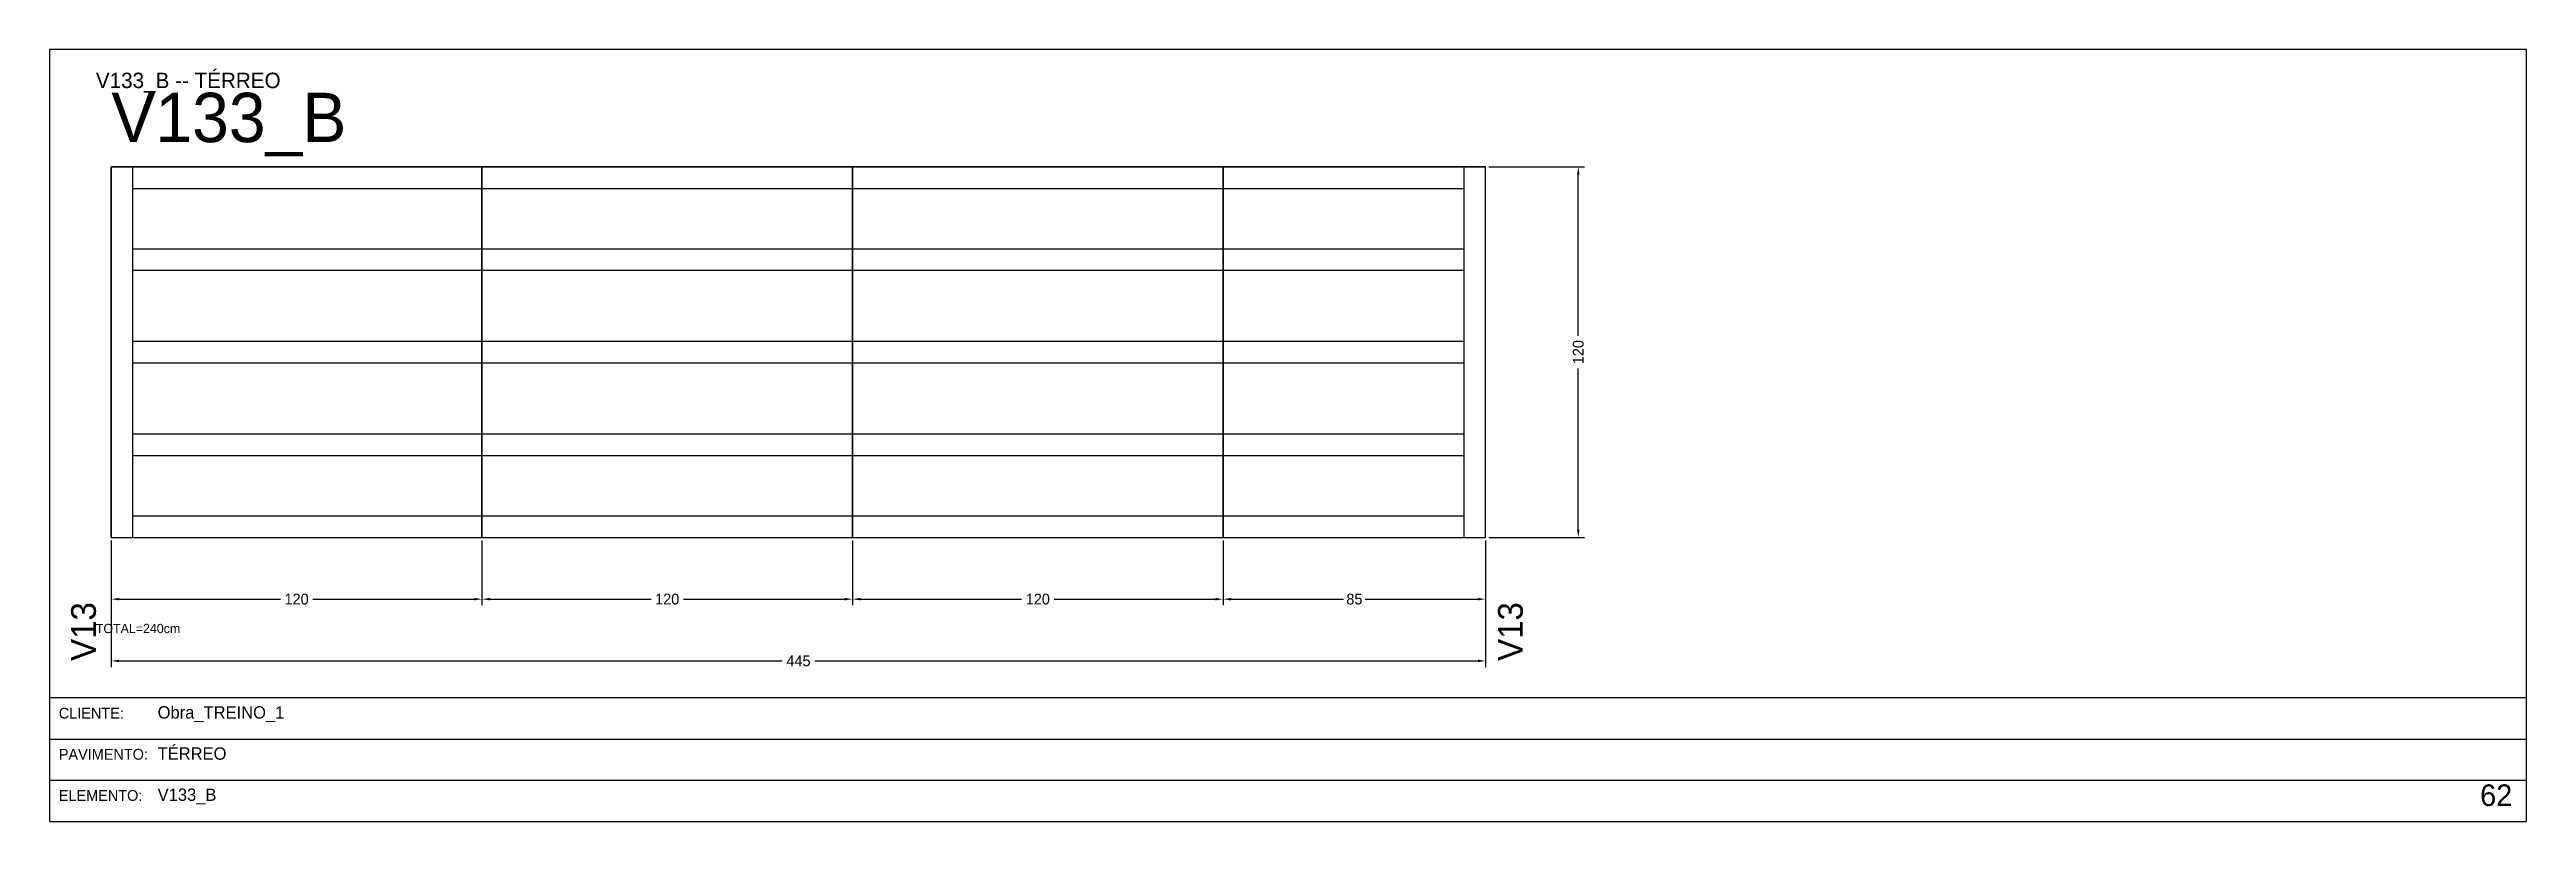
# Model space of a CAD drawing. Header units: metres. Extents: x 0 to 3268, y -4496 to 124.
# Drawn here: x 822 to 1624, y -4256 to -4006 of the extents above; entities that cross this region are included whole.
import ezdxf

# ---------------------------------------------------------------- set-up
doc = ezdxf.new("R2010")
doc.units = ezdxf.units.M
for name, color, linetype in [('5', 5, 'Continuous'), ('BORDA_CELULA', 9, 'Continuous'), ('CARIMBO', 9, 'Continuous'), ('COTA', 241, 'Continuous'), ('NOMENCLATURA', 7, 'Continuous'), ('Painéis', 200, 'Continuous'), ('SARR_2.2x7', 40, 'Continuous')]:
    doc.layers.add(name, color=color, linetype=linetype)
doc.dimstyles.new('COTA', dxfattribs={"dimtxt": 3.5, "dimasz": 2.5, "dimexe": 2, "dimexo": 1, "dimgap": 0.9, "dimtad": 1, "dimdec": 0, "dimrnd": 1, "dimcen": 2.5, "dimclrd": 4, "dimclre": 4, "dimclrt": 4, "dimazin": 3, "dimtfac": 1, "dimtmove": 0, "dimatfit": 3})

msp = doc.modelspace()

# ---------------------------------------------------------------- texts
at = {"layer": '5'}
for p in [(837, -4204), (1299, -4204)]:
    msp.add_text('V13', height=8, rotation=90, dxfattribs=at).set_placement(p)
at = {"layer": 'CARIMBO', "color": 2}
for s, p in [('Obra_TREINO_1', (857, -4222.67)), ('TÉRREO', (857, -4236)), ('V133_B', (857, -4249.33))]:
    msp.add_text(s, height=4, dxfattribs=at).set_placement(p)
at = {"layer": 'CARIMBO', "color": 9}
for s, p in [('CLIENTE:', (825, -4222.67)), ('PAVIMENTO:', (825, -4236)), ('ELEMENTO:', (825, -4249.33))]:
    msp.add_text(s, height=3.5, dxfattribs=at).set_placement(p)
at = {"layer": 'CARIMBO', "color": 3}
msp.add_text('62', height=7, dxfattribs=at).set_placement((1609, -4251))
at = {"layer": 'COTA'}
msp.add_text('TOTAL=240cm', height=3, dxfattribs=at).set_placement((837, -4195))
at = {"layer": 'NOMENCLATURA'}
for s, height, p in [('V133_B -- TÉRREO', 5, (837, -4018.5)), ('V133_B', 16, (842, -4036))]:
    msp.add_text(s, height=height, dxfattribs=at).set_placement(p)

# ---------------------------------------------------------------- blocks, each defined once
blk = doc.blocks.new('_CLOSEDFILLED')
at = {"color": 0, "linetype": 'BYBLOCK'}
blk.add_solid([(-1, 0.16), (0, 0), (-1, -0.16)], dxfattribs=at)
blk = doc.blocks.new('*D566')
at = {"color": 4}
for p, q in [((842, -4165), (842, -4186)), ((962, -4165), (962, -4186)), ((844.5, -4184), (896.75, -4184)), ((907.25, -4184), (959.5, -4184))]:
    blk.add_line(p, q, dxfattribs=at)
at = {"layer": 'Defpoints'}
for p in [(842, -4164), (962, -4164), (842, -4184)]:
    blk.add_point(p, dxfattribs=at)
at = {"layer": 'COTA', "color": 4, "xscale": 2.5, "yscale": 2.5, "rotation": 180}
blk.add_blockref('_CLOSEDFILLED', (842, -4184), dxfattribs=at)
at = {"layer": 'COTA', "color": 4, "xscale": 2.5, "yscale": 2.5}
blk.add_blockref('_CLOSEDFILLED', (962, -4184), dxfattribs=at)
at = {"layer": 'COTA', "color": 4, "insert": (902, -4184), "char_height": 3.5, "attachment_point": 5}
blk.add_mtext('120', dxfattribs=at)
blk = doc.blocks.new('*D567')
at = {"color": 4}
for p, q in [((962, -4165), (962, -4186)), ((1082, -4165), (1082, -4186)), ((964.5, -4184), (1016.75, -4184)), ((1027.25, -4184), (1079.5, -4184))]:
    blk.add_line(p, q, dxfattribs=at)
at = {"layer": 'Defpoints'}
for p in [(962, -4164), (1082, -4164), (962, -4184)]:
    blk.add_point(p, dxfattribs=at)
at = {"layer": 'COTA', "color": 4, "xscale": 2.5, "yscale": 2.5, "rotation": 180}
blk.add_blockref('_CLOSEDFILLED', (962, -4184), dxfattribs=at)
at = {"layer": 'COTA', "color": 4, "xscale": 2.5, "yscale": 2.5}
blk.add_blockref('_CLOSEDFILLED', (1082, -4184), dxfattribs=at)
at = {"layer": 'COTA', "color": 4, "insert": (1022, -4184), "char_height": 3.5, "attachment_point": 5}
blk.add_mtext('120', dxfattribs=at)
blk = doc.blocks.new('*D568')
at = {"color": 4}
for p, q in [((1082, -4165), (1082, -4186)), ((1202, -4165), (1202, -4186)), ((1084.5, -4184), (1136.75, -4184)), ((1147.25, -4184), (1199.5, -4184))]:
    blk.add_line(p, q, dxfattribs=at)
at = {"layer": 'Defpoints'}
for p in [(1082, -4164), (1202, -4164), (1082, -4184)]:
    blk.add_point(p, dxfattribs=at)
at = {"layer": 'COTA', "color": 4, "xscale": 2.5, "yscale": 2.5, "rotation": 180}
blk.add_blockref('_CLOSEDFILLED', (1082, -4184), dxfattribs=at)
at = {"layer": 'COTA', "color": 4, "xscale": 2.5, "yscale": 2.5}
blk.add_blockref('_CLOSEDFILLED', (1202, -4184), dxfattribs=at)
at = {"layer": 'COTA', "color": 4, "insert": (1142, -4184), "char_height": 3.5, "attachment_point": 5}
blk.add_mtext('120', dxfattribs=at)
blk = doc.blocks.new('*D569')
at = {"color": 4}
for p, q in [((1202, -4165), (1202, -4186)), ((1287, -4165), (1287, -4186)), ((1204.5, -4184), (1241, -4184)), ((1248, -4184), (1284.5, -4184))]:
    blk.add_line(p, q, dxfattribs=at)
at = {"layer": 'Defpoints'}
for p in [(1202, -4164), (1287, -4164), (1202, -4184)]:
    blk.add_point(p, dxfattribs=at)
at = {"layer": 'COTA', "color": 4, "xscale": 2.5, "yscale": 2.5, "rotation": 180}
blk.add_blockref('_CLOSEDFILLED', (1202, -4184), dxfattribs=at)
at = {"layer": 'COTA', "color": 4, "xscale": 2.5, "yscale": 2.5}
blk.add_blockref('_CLOSEDFILLED', (1287, -4184), dxfattribs=at)
at = {"layer": 'COTA', "color": 4, "insert": (1244.5, -4184), "char_height": 3.5, "attachment_point": 5}
blk.add_mtext('85', dxfattribs=at)
blk = doc.blocks.new('*D570')
at = {"color": 4}
for p, q in [((842, -4165), (842, -4206)), ((1287, -4165), (1287, -4206)), ((844.5, -4204), (1059.25, -4204)), ((1069.75, -4204), (1284.5, -4204))]:
    blk.add_line(p, q, dxfattribs=at)
at = {"layer": 'Defpoints'}
for p in [(842, -4164), (1287, -4164), (842, -4204)]:
    blk.add_point(p, dxfattribs=at)
at = {"layer": 'COTA', "color": 4, "xscale": 2.5, "yscale": 2.5, "rotation": 180}
blk.add_blockref('_CLOSEDFILLED', (842, -4204), dxfattribs=at)
at = {"layer": 'COTA', "color": 4, "xscale": 2.5, "yscale": 2.5}
blk.add_blockref('_CLOSEDFILLED', (1287, -4204), dxfattribs=at)
at = {"layer": 'COTA', "color": 4, "insert": (1064.5, -4204), "char_height": 3.5, "attachment_point": 5}
blk.add_mtext('445', dxfattribs=at)
blk = doc.blocks.new('*D571')
at = {"color": 4}
for p, q in [((1288, -4044), (1319, -4044)), ((1317, -4098.75), (1317, -4046.5)), ((1317, -4161.5), (1317, -4109.25)), ((1288, -4164), (1319, -4164))]:
    blk.add_line(p, q, dxfattribs=at)
at = {"layer": 'Defpoints'}
for p in [(1287, -4044), (1287, -4164), (1317, -4164)]:
    blk.add_point(p, dxfattribs=at)
at = {"layer": 'COTA', "color": 4, "xscale": 2.5, "yscale": 2.5}
for p, rotation in [((1317, -4044), 90), ((1317, -4164), 270)]:
    blk.add_blockref('_CLOSEDFILLED', p, dxfattribs=dict(at, rotation=rotation))
at = {"layer": 'COTA', "color": 4, "insert": (1317, -4104), "char_height": 3.5, "attachment_point": 5, "rotation": 90}
blk.add_mtext('120', dxfattribs=at)
blk = doc.blocks.new('*D572')
at = {"color": 4}
for p, q in [((1288, -4044), (1319, -4044)), ((1317, -4098.75), (1317, -4046.5)), ((1317, -4161.5), (1317, -4109.25)), ((1288, -4164), (1319, -4164))]:
    blk.add_line(p, q, dxfattribs=at)
at = {"layer": 'Defpoints'}
for p in [(1287, -4044), (1287, -4164), (1317, -4164)]:
    blk.add_point(p, dxfattribs=at)
at = {"layer": 'COTA', "color": 4, "xscale": 2.5, "yscale": 2.5}
for p, rotation in [((1317, -4044), 90), ((1317, -4164), 270)]:
    blk.add_blockref('_CLOSEDFILLED', p, dxfattribs=dict(at, rotation=rotation))
at = {"layer": 'COTA', "color": 4, "insert": (1317, -4104), "char_height": 3.5, "attachment_point": 5, "rotation": 90}
blk.add_mtext('120', dxfattribs=at)
blk = doc.blocks.new('*D573')
at = {"color": 4}
for p, q in [((1288, -4044), (1319, -4044)), ((1317, -4098.75), (1317, -4046.5)), ((1317, -4161.5), (1317, -4109.25)), ((1288, -4164), (1319, -4164))]:
    blk.add_line(p, q, dxfattribs=at)
at = {"layer": 'Defpoints'}
for p in [(1287, -4044), (1287, -4164), (1317, -4164)]:
    blk.add_point(p, dxfattribs=at)
at = {"layer": 'COTA', "color": 4, "xscale": 2.5, "yscale": 2.5}
for p, rotation in [((1317, -4044), 90), ((1317, -4164), 270)]:
    blk.add_blockref('_CLOSEDFILLED', p, dxfattribs=dict(at, rotation=rotation))
at = {"layer": 'COTA', "color": 4, "insert": (1317, -4104), "char_height": 3.5, "attachment_point": 5, "rotation": 90}
blk.add_mtext('120', dxfattribs=at)
blk = doc.blocks.new('*D574')
at = {"color": 4}
for p, q in [((1288, -4044), (1319, -4044)), ((1317, -4098.75), (1317, -4046.5)), ((1317, -4161.5), (1317, -4109.25)), ((1288, -4164), (1319, -4164))]:
    blk.add_line(p, q, dxfattribs=at)
at = {"layer": 'Defpoints'}
for p in [(1287, -4044), (1287, -4164), (1317, -4164)]:
    blk.add_point(p, dxfattribs=at)
at = {"layer": 'COTA', "color": 4, "xscale": 2.5, "yscale": 2.5}
for p, rotation in [((1317, -4044), 90), ((1317, -4164), 270)]:
    blk.add_blockref('_CLOSEDFILLED', p, dxfattribs=dict(at, rotation=rotation))
at = {"layer": 'COTA', "color": 4, "insert": (1317, -4104), "char_height": 3.5, "attachment_point": 5, "rotation": 90}
blk.add_mtext('120', dxfattribs=at)

# ---------------------------------------------------------------- dimensions: what is measured, and where the dimension line sits
at = {"layer": 'COTA'}
for picture in ['*D571', '*D572', '*D573', '*D574']:
    dim = msp.add_linear_dim(base=(1317, -4164), p1=(1287, -4164), p2=(1287, -4044), angle=90, dimstyle='COTA', dxfattribs=at)
    dim.commit()
    dim.dimension.update_dxf_attribs({"geometry": picture, "text_midpoint": (1317, -4104)})
for base, p1, p2, picture, middle in [((842, -4184), (842, -4164), (962, -4164), '*D566', (902, -4184)), ((842, -4204), (842, -4164), (1287, -4164), '*D570', (1064.5, -4204)), ((962, -4184), (962, -4164), (1082, -4164), '*D567', (1022, -4184)), ((1082, -4184), (1082, -4164), (1202, -4164), '*D568', (1142, -4184)), ((1202, -4184), (1202, -4164), (1287, -4164), '*D569', (1244.5, -4184))]:
    dim = msp.add_linear_dim(base=base, p1=p1, p2=p2, dimstyle='COTA', dxfattribs=at)
    dim.commit()
    dim.dimension.update_dxf_attribs({"geometry": picture, "text_midpoint": middle})

# ---------------------------------------------------------------- linework, layer by layer
at = {"layer": 'BORDA_CELULA'}
for points in [[(822, -4256), (1624, -4256), (1624, -4006), (822, -4006)], [(822, -4256), (1624, -4256), (1624, -4216), (822, -4216)]]:
    msp.add_lwpolyline(points, close=True, dxfattribs=at)
at = {"layer": 'CARIMBO'}
for p, q in [((822, -4229.33), (1624, -4229.33)), ((822, -4242.67), (1624, -4242.67)), ((822, -4256), (1624, -4256))]:
    msp.add_line(p, q, dxfattribs=at)
at = {"layer": 'Painéis'}
for points in [[(842, -4164), (842, -4044)], [(842, -4044), (962, -4044)], [(842, -4164), (962, -4164), (962, -4044), (842, -4044), (842, -4164)], [(962, -4164), (962, -4044)], [(962, -4044), (1082, -4044)], [(962, -4164), (1082, -4164), (1082, -4044), (962, -4044), (962, -4164)], [(1082, -4164), (1082, -4044)], [(1082, -4044), (1202, -4044)], [(1082, -4164), (1202, -4164), (1202, -4044), (1082, -4044), (1082, -4164)], [(1202, -4164), (1202, -4044)], [(1202, -4044), (1287, -4044)], [(1202, -4164), (1287, -4164), (1287, -4044), (1202, -4044), (1202, -4164)], [(1287, -4164), (1287, -4044)], [(842, -4164), (962, -4164)], [(962, -4164), (1082, -4164)], [(1082, -4164), (1202, -4164)], [(1202, -4164), (1287, -4164)]]:
    msp.add_lwpolyline(points, dxfattribs=at)
at = {"layer": 'SARR_2.2x7'}
for points in [[(849, -4164), (849, -4044)], [(1280, -4164), (1280, -4044)], [(849, -4051), (962, -4051)], [(962, -4051), (1082, -4051)], [(1082, -4051), (1202, -4051)], [(1202, -4051), (1280, -4051)], [(849, -4070.5), (962, -4070.5)], [(962, -4070.5), (1082, -4070.5)], [(1082, -4070.5), (1202, -4070.5)], [(1202, -4070.5), (1280, -4070.5)], [(849, -4077.5), (962, -4077.5)], [(962, -4077.5), (1082, -4077.5)], [(1082, -4077.5), (1202, -4077.5)], [(1202, -4077.5), (1280, -4077.5)], [(849, -4100.5), (962, -4100.5)], [(962, -4100.5), (1082, -4100.5)], [(1082, -4100.5), (1202, -4100.5)], [(1202, -4100.5), (1280, -4100.5)], [(849, -4107.5), (962, -4107.5)], [(962, -4107.5), (1082, -4107.5)], [(1082, -4107.5), (1202, -4107.5)], [(1202, -4107.5), (1280, -4107.5)], [(849, -4130.5), (962, -4130.5)], [(849, -4137.5), (962, -4137.5)], [(962, -4130.5), (1082, -4130.5)], [(962, -4137.5), (1082, -4137.5)], [(1082, -4130.5), (1202, -4130.5)], [(1082, -4137.5), (1202, -4137.5)], [(1202, -4130.5), (1280, -4130.5)], [(1202, -4137.5), (1280, -4137.5)], [(849, -4157), (962, -4157)], [(962, -4157), (1082, -4157)], [(1082, -4157), (1202, -4157)], [(1202, -4157), (1280, -4157)]]:
    msp.add_lwpolyline(points, dxfattribs=at)

msp.set_redraw_order([(e.dxf.handle, doc.entitydb.next_handle()) for e in msp.query("TEXT MTEXT ATTDEF DIMENSION ARC_DIMENSION")])  # texts and dimensions are drawn at this point

doc.saveas('drawing.dxf')
